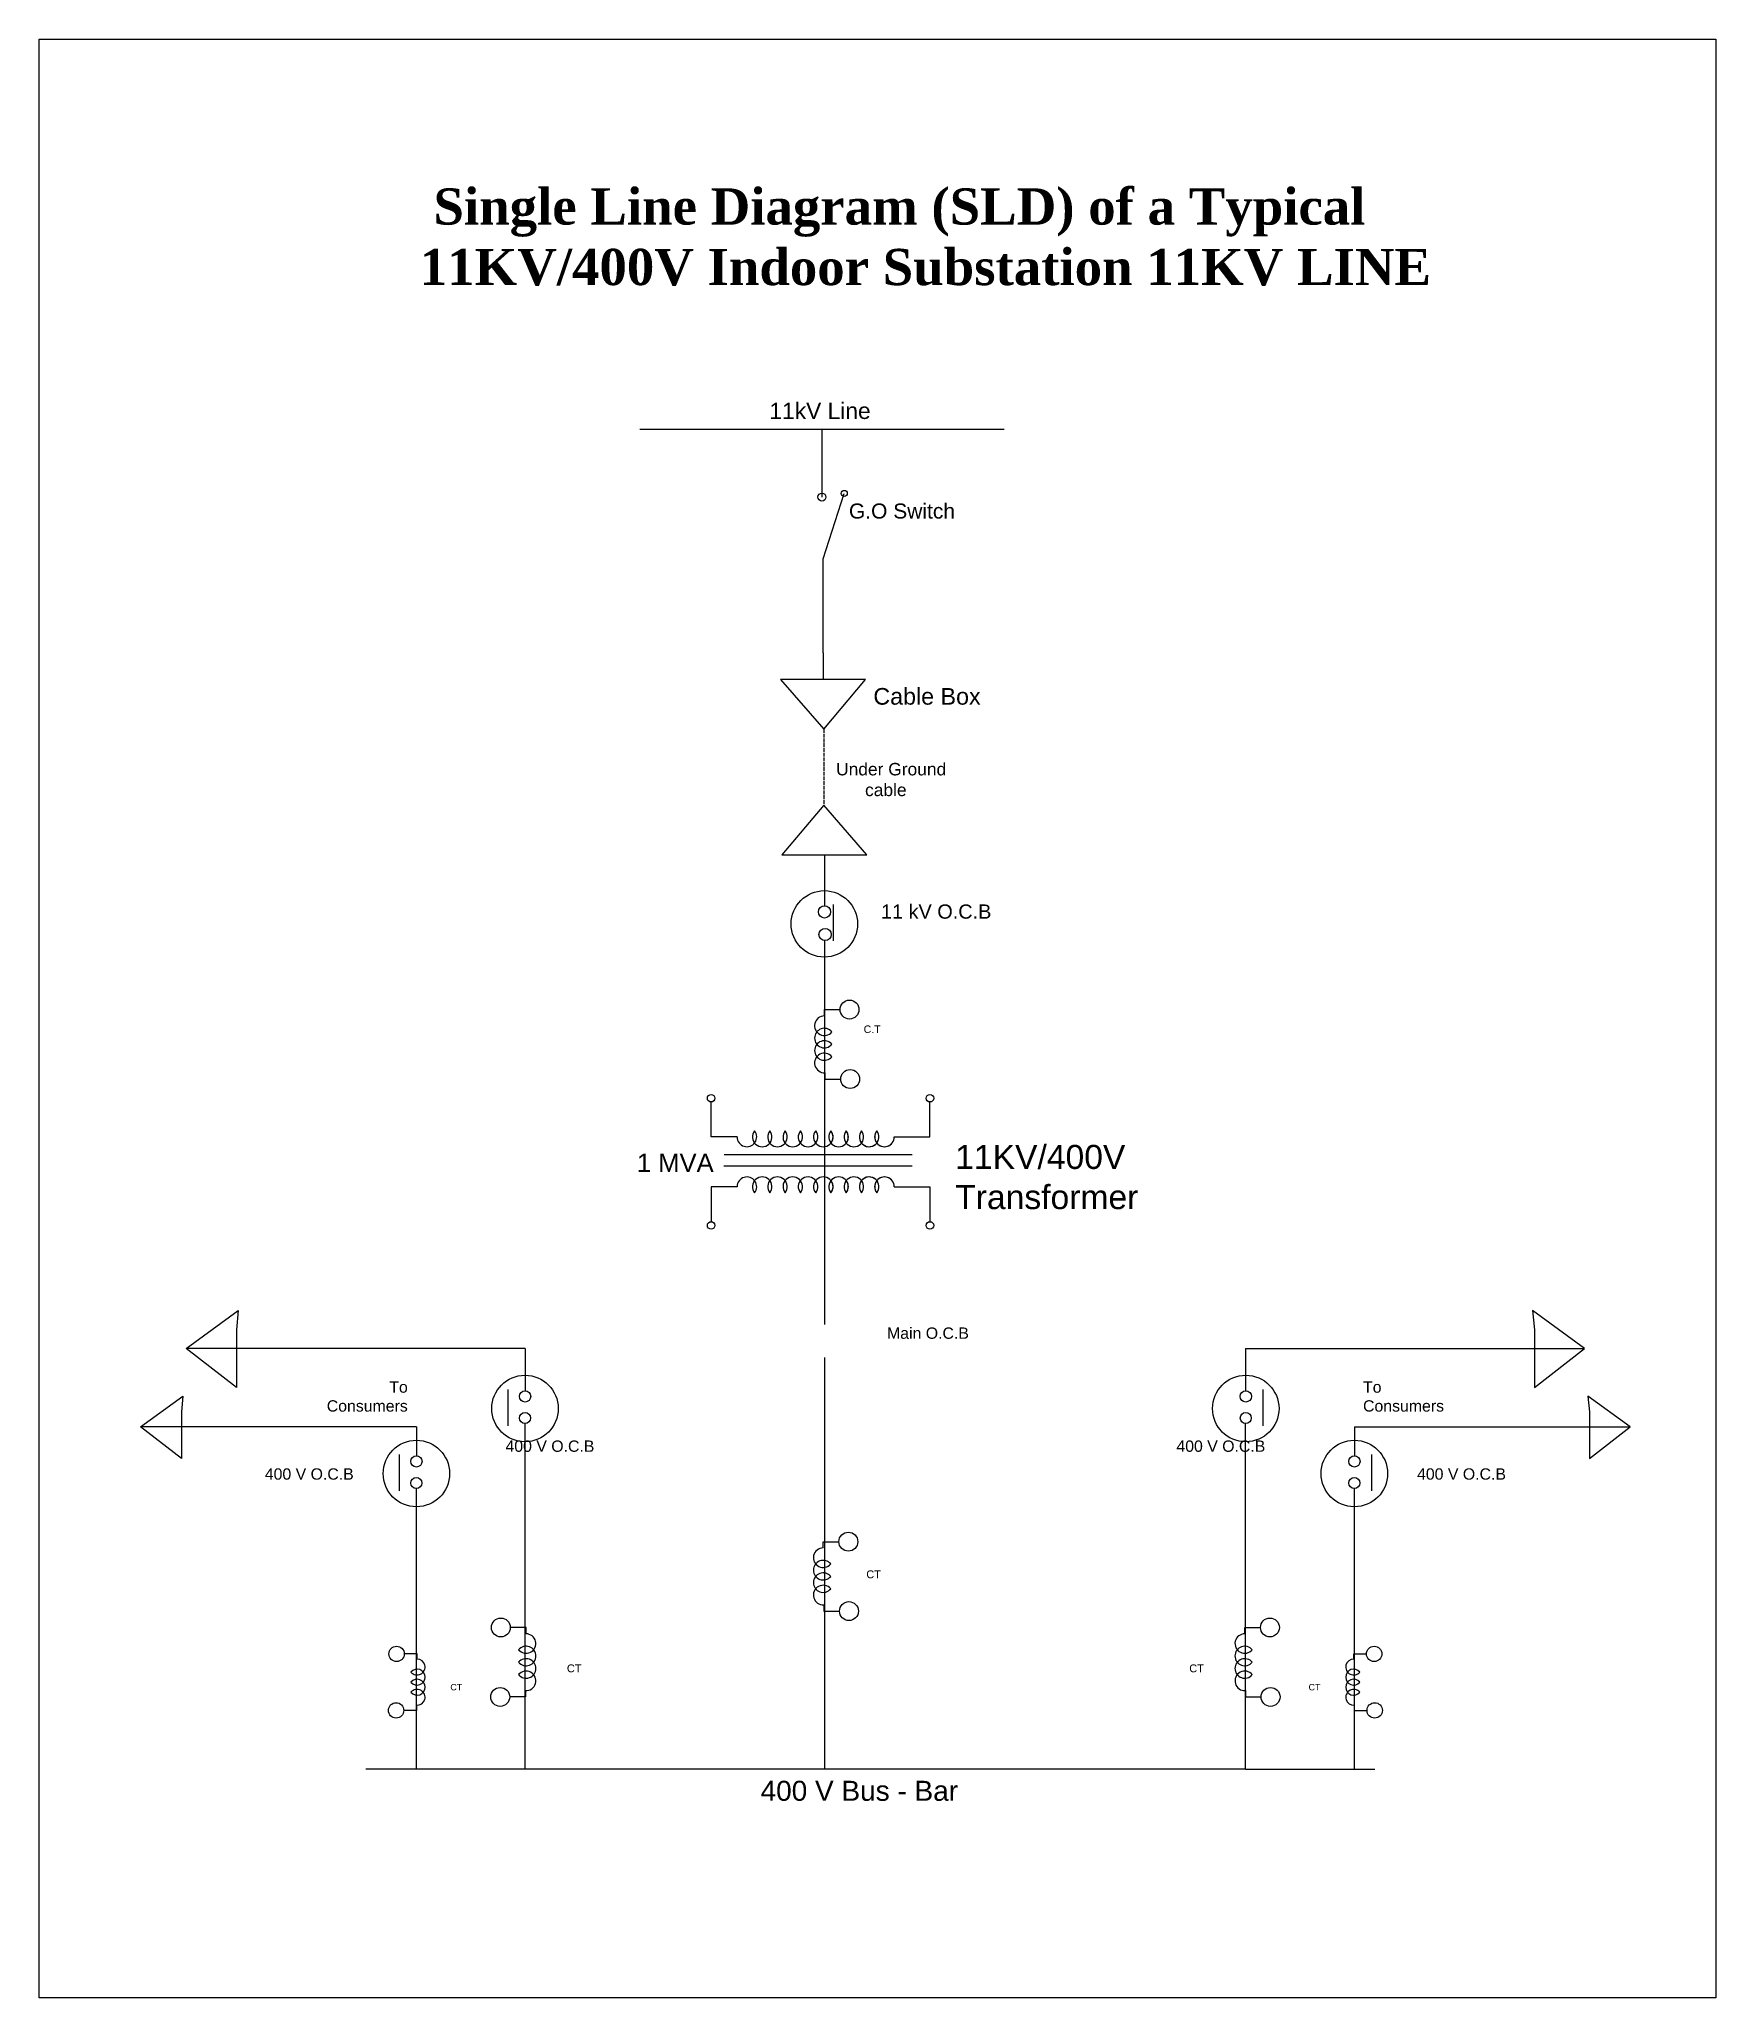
# Model space of a CAD drawing. Header units: inches. Extents: x -412 to 20037, y 548 to 16595.
# Drawn here: x 14715 to 20037, y 5124 to 11342 of the extents above; entities that cross this region are included whole.
import ezdxf

# ---------------------------------------------------------------- set-up
doc = ezdxf.new("R2010")
doc.units = ezdxf.units.IN
doc.header["$MEASUREMENT"] = 0
doc.linetypes.add('ACAD_ISO02W100', pattern=[15, 12, -3])
doc.layers.add('columnas', color=172, linetype='Continuous', lineweight=40)
doc.layers.add('SB Grouping and', color=186, linetype='ACAD_ISO02W100')
doc.styles.get("Standard").update_dxf_attribs({"font": 'arial.ttf'})

msp = doc.modelspace()

# ---------------------------------------------------------------- texts
at = {"lineweight": 25}
for s, width, gutter_width, heights, insert, char_height, attachment_point in [('{\\fTimes New Roman|b1|i0|c0|p18; Single Line Diagram (SLD) of a Typical \\P11KV/400V Indoor Substation 11KV LINE}', 4016.0991, 0.8, [483.84], (15922.84, 10868.63), 115.2, 1), ('G.O Switch', 452.2101, 1.19, [91.48], (17284.99, 9868.11), 47.695, 1), ('Cable Box', 2102.2067, 2.64, [0], (17362.62, 9282.39), 52.819, 1), ('Under Ground\\P      cable', 1571.8059, 1.97, [0], (17244.28, 9044.56), 39.4926, 1), ('11 kV O.C.B', 1797.7572, 2.26, [0], (17386.64, 8595.42), 45.1698, 1), ('C.T', 955.2, 1.2, [0], (17331.83, 8211.25), 24, 1), ('11KV/400V Transformer', 586.0653, 2.89, [0], (17622.44, 7832.05), 76.4156, 1), ('1 MVA', 446.0299, 2.2, [0], (16611.99, 7804.36), 58.157, 1), ('Main O.C.B', 276.1001, 1.36, [0], (17406.01, 7252.5), 36, 1), ('To Consumers', 276.1001, 1.36, [0], (15884.77, 7081.44), 36, 3), ('To Consumers', 276.1001, 1.36, [0], (18916.84, 7081.44), 36, 1), ('\\pxt0;400 V O.C.B', 276.1001, 1.36, [0], (16477.18, 6893.77), 36, 3), ('\\pxt0;400 V O.C.B', 276.1001, 1.36, [0], (18324.42, 6893.77), 36, 1), ('\\pxt0;400 V O.C.B', 276.1001, 1.36, [0], (15713.31, 6805.33), 36, 3), ('\\pxt0;400 V O.C.B', 276.1001, 1.36, [0], (19088.29, 6805.33), 36, 1), ('CT', 192, 1, [0], (17340.12, 6481.3), 25, 1), ('CT', 192, 1, [0], (16436.33, 6182.87), 25, 3), ('CT', 192, 1, [0], (18365.27, 6182.87), 25, 1), ('CT', 156.2338, 0.814, [0], (16057.73, 6120.87), 20.343, 3), ('CT', 156.2338, 0.814, [0], (18743.87, 6120.87), 20.343, 1), ('400 V Bus - Bar', 1836.1874, 2.12, [65.74], (17004.62, 5813.53), 63.5726, 1)]:
    msp.add_mtext_dynamic_manual_height_columns(s, width=width, gutter_width=gutter_width, heights=heights, dxfattribs=dict(at, insert=insert, char_height=char_height, attachment_point=attachment_point))
at = {"linetype": 'ByBlock', "lineweight": 25, "insert": (17032.6, 10188.2), "char_height": 51.743, "attachment_point": 1}
msp.add_mtext_dynamic_manual_height_columns('11kV Line', width=663.1706, gutter_width=1.72, heights=[0.433], dxfattribs=at)

# ---------------------------------------------------------------- linework, layer by layer
at = {"lineweight": 25}
for p, q in [((16620.95, 10104.22), (17777.55, 10104.22)), ((17199.25, 10104.22), (17199.25, 9888.42)), ((17202.8, 9692.92), (17270.15, 9900.12)), ((17202.8, 9394.04), (17202.8, 9692.92)), ((17202.8, 9394.04), (17202.8, 9309.24)), ((17337.7, 9309.24), (17067.9, 9309.24)), ((17067.9, 9309.24), (17204.9, 9151.84)), ((17204.9, 9151.84), (17337.7, 9309.24)), ((17204.9, 8910.24), (17072.1, 8752.84)), ((17341.9, 8752.84), (17204.9, 8910.24)), ((17072.1, 8752.84), (17341.9, 8752.84)), ((17207, 8752.84), (17207, 8590.96)), ((17207, 8480.73), (17207, 8335.44)), ((16257.5, 7185.57), (16257.5, 7051.82)), ((18544.1, 7185.57), (18544.1, 7051.82)), ((15912.22, 6936.78), (15912.22, 6845.39)), ((18889.39, 6936.78), (18889.39, 6845.39)), ((16257.5, 5850.04), (16257.5, 6430.04)), ((18544.1, 5850.04), (18544.1, 6430.04)), ((15912.22, 5850.04), (15912.22, 6322)), ((18889.39, 5850.04), (18889.39, 6322)), ((18544.1, 5850.04), (15751.9, 5850.04))]:
    msp.add_line(p, q, dxfattribs=at)
at = {"linetype": 'ACAD_ISO02W100'}
msp.add_line((17204.9, 9151.84), (17204.9, 8910.24), dxfattribs=at)
for p, q in [((17207, 8335.44), (17207, 7842.43)), ((17207, 7842.43), (17207, 7261.63)), ((15181.83, 7185.57), (15346.37, 7305.97)), ((15346.37, 7305.97), (15340.99, 7245.05)), ((19619.77, 7185.57), (19455.23, 7305.97)), ((19455.23, 7305.97), (19460.61, 7245.05)), ((15340.99, 7245.05), (15340.99, 7062.27)), ((19460.61, 7245.05), (19460.61, 7062.27)), ((15340.99, 7062.27), (15181.83, 7185.57)), ((17207, 7157.3), (17207, 5850.04)), ((19460.61, 7062.27), (19619.77, 7185.57)), ((15036.92, 6936.78), (15170.81, 7034.76)), ((15170.81, 7034.76), (15166.43, 6985.18)), ((19764.68, 6936.78), (19630.79, 7034.76)), ((19630.79, 7034.76), (19635.17, 6985.18)), ((15166.43, 6985.18), (15166.43, 6836.45)), ((19635.17, 6985.18), (19635.17, 6836.45)), ((15166.43, 6836.45), (15036.92, 6936.78)), ((16257.5, 6946.37), (16257.5, 6947.52)), ((18544.1, 6946.37), (18544.1, 6947.52)), ((19635.17, 6836.45), (19764.68, 6936.78))]:
    msp.add_line(p, q)
at = {"linetype": 'ByBlock', "lineweight": 25}
for p, q in [((16257.5, 7185.57), (15181.83, 7185.57)), ((18544.1, 7185.57), (19619.77, 7185.57)), ((15912.22, 6936.78), (15036.92, 6936.78)), ((16257.5, 6430.04), (16257.5, 6946.37)), ((18544.1, 6430.04), (18544.1, 6946.37)), ((18889.39, 6936.78), (19764.68, 6936.78)), ((15912.22, 6322), (15912.22, 6741.06)), ((18889.39, 6322), (18889.39, 6741.06)), ((16257.5, 5850.04), (15847.33, 5850.04)), ((18544.1, 5850.04), (18954.27, 5850.04))]:
    msp.add_line(p, q, dxfattribs=at)
msp.add_lwpolyline([(14714.84, 11342.15), (20036.62, 11342.15), (20036.62, 5124.49), (14714.84, 5124.49)], close=True)
for centre, radius in [((17199.25, 9888.42), 12.52), ((17270.15, 9900.12), 9.75), ((16256.96, 7033.77), 18.06), ((18544.64, 7033.77), 18.06), ((16256.93, 6965.07), 17.56), ((18544.68, 6965.07), 17.56), ((15912.21, 6827.33), 18.06), ((18889.39, 6827.33), 18.06), ((15912.18, 6758.63), 17.56), ((18889.42, 6758.63), 17.56)]:
    msp.add_circle(centre, radius, dxfattribs=at)
for centre in [(17207.33, 8571.6), (17209.39, 8499.94)]:
    msp.add_circle(centre, 19.36)
at = {"layer": 'columnas', "lineweight": 25}
for p, q in [((17234.5, 8595.44), (17234.5, 8480.04)), ((16202.35, 7055.77), (16202.35, 6940.37)), ((18599.25, 7055.77), (18599.25, 6940.37)), ((15857.6, 6849.33), (15857.6, 6733.93)), ((18944, 6849.33), (18944, 6733.93))]:
    msp.add_line(p, q, dxfattribs=at)
for centre in [(17207, 8533.64), (16256.96, 6995.25), (18544.64, 6995.25), (15912.21, 6788.8), (18889.39, 6788.8)]:
    msp.add_circle(centre, 105.5, dxfattribs=at)
at = {"layer": 'SB Grouping and', "linetype": 'ByBlock', "lineweight": 25}
for p, q in [((17207, 8241.65), (17207, 8261.65)), ((17207, 8261.65), (17257, 8261.65)), ((17208.96, 8061.21), (17208.96, 8041.21)), ((17208.96, 8041.21), (17258.96, 8041.21)), ((16847.72, 7857.32), (16847.72, 7968.32)), ((17542.22, 7857.32), (17542.22, 7968.32)), ((16930.22, 7857.32), (16847.72, 7857.32)), ((17428.72, 7857.32), (17542.22, 7857.32)), ((17485.47, 7800.32), (16889.22, 7800.32)), ((17485.47, 7764.32), (16888.47, 7764.32)), ((16930.22, 7699.32), (16847.72, 7699.32)), ((16847.72, 7699.32), (16847.72, 7588.32)), ((17428.72, 7699.32), (17542.22, 7699.32)), ((17542.22, 7699.32), (17542.22, 7588.32)), ((17203.22, 6552.55), (17203.22, 6572.55)), ((17203.22, 6572.55), (17253.22, 6572.55)), ((17205.19, 6372.11), (17205.19, 6352.11)), ((17205.19, 6352.11), (17255.19, 6352.11)), ((16260.23, 6300.12), (16210.23, 6300.12)), ((16260.23, 6280.12), (16260.23, 6300.12)), ((18541.38, 6280.12), (18541.38, 6300.12)), ((18541.38, 6300.12), (18591.38, 6300.12)), ((15914.43, 6216.28), (15873.74, 6216.28)), ((15914.43, 6200), (15914.43, 6216.28)), ((18887.17, 6200), (18887.17, 6216.28)), ((18887.17, 6216.28), (18927.86, 6216.28)), ((16258.26, 6099.68), (16258.26, 6079.68)), ((18543.34, 6099.68), (18543.34, 6079.68)), ((15912.83, 6036.9), (15872.15, 6036.9)), ((15912.83, 6053.18), (15912.83, 6036.9)), ((16258.26, 6079.68), (16208.26, 6079.68)), ((18543.34, 6079.68), (18593.34, 6079.68)), ((18888.77, 6053.18), (18888.77, 6036.9)), ((18888.77, 6036.9), (18929.46, 6036.9))]:
    msp.add_line(p, q, dxfattribs=at)
for centre, radius in [((17287, 8261.65), 30), ((17288.96, 8041.21), 30), ((16847.72, 7980.32), 12), ((17542.22, 7980.32), 12), ((16847.72, 7576.32), 12), ((17542.22, 7576.32), 12), ((17283.22, 6572.55), 30), ((17285.19, 6352.11), 30), ((16180.23, 6300.12), 30), ((18621.38, 6300.12), 30), ((15849.33, 6216.28), 24.41), ((18952.27, 6216.28), 24.41), ((16178.26, 6079.68), 30), ((18623.34, 6079.68), 30), ((15847.73, 6036.9), 24.41), ((18953.87, 6036.9), 24.41)]:
    msp.add_circle(centre, radius, dxfattribs=at)
for centre, radius, start, end in [((17207, 8210.65), 31, 90, 320.424328), ((17207, 8171.15), 31, 39.575672, 320.424328), ((17207, 8131.65), 31, 39.575672, 320.424328), ((17207, 8092.15), 31, 39.575672, 273.63355), ((16961.22, 7857.32), 31, 180, 38.532211), ((16961.22, 7857.32), 31, 180, 38.532211), ((16961.22, 7857.32), 31, 180, 38.532211), ((16961.22, 7857.32), 31, 180, 38.532211), ((16961.22, 7857.32), 31, 180, 38.532211), ((16961.22, 7857.32), 31, 180, 38.532211), ((16961.22, 7857.32), 31, 180, 38.532211), ((16961.22, 7857.32), 31, 180, 38.532211), ((16961.22, 7857.32), 31, 180, 38.532211), ((16961.22, 7857.32), 31, 180, 38.532211), ((17009.72, 7857.32), 31, 141.467789, 38.532211), ((17009.72, 7857.32), 31, 141.467789, 38.532211), ((17009.72, 7857.32), 31, 141.467789, 38.532211), ((17009.72, 7857.32), 31, 141.467789, 38.532211), ((17009.72, 7857.32), 31, 141.467789, 38.532211), ((17009.72, 7857.32), 31, 141.467789, 38.532211), ((17009.72, 7857.32), 31, 141.467789, 38.532211), ((17009.72, 7857.32), 31, 141.467789, 38.532211), ((17009.72, 7857.32), 31, 141.467789, 38.532211), ((17009.72, 7857.32), 31, 141.467789, 38.532211), ((17058.22, 7857.32), 31, 141.467789, 38.532211), ((17058.22, 7857.32), 31, 141.467789, 38.532211), ((17058.22, 7857.32), 31, 141.467789, 38.532211), ((17058.22, 7857.32), 31, 141.467789, 38.532211), ((17058.22, 7857.32), 31, 141.467789, 38.532211), ((17058.22, 7857.32), 31, 141.467789, 38.532211), ((17058.22, 7857.32), 31, 141.467789, 38.532211), ((17058.22, 7857.32), 31, 141.467789, 38.532211), ((17058.22, 7857.32), 31, 141.467789, 38.532211), ((17058.22, 7857.32), 31, 141.467789, 38.532211), ((17106.72, 7857.32), 31, 141.467789, 38.532211), ((17106.72, 7857.32), 31, 141.467789, 38.532211), ((17106.72, 7857.32), 31, 141.467789, 38.532211), ((17106.72, 7857.32), 31, 141.467789, 38.532211), ((17106.72, 7857.32), 31, 141.467789, 38.532211), ((17106.72, 7857.32), 31, 141.467789, 38.532211), ((17106.72, 7857.32), 31, 141.467789, 38.532211), ((17106.72, 7857.32), 31, 141.467789, 38.532211), ((17106.72, 7857.32), 31, 141.467789, 38.532211), ((17106.72, 7857.32), 31, 141.467789, 38.532211), ((17155.22, 7857.32), 31, 141.467789, 38.532211), ((17155.22, 7857.32), 31, 141.467789, 38.532211), ((17155.22, 7857.32), 31, 141.467789, 38.532211), ((17155.22, 7857.32), 31, 141.467789, 38.532211), ((17155.22, 7857.32), 31, 141.467789, 38.532211), ((17155.22, 7857.32), 31, 141.467789, 38.532211), ((17155.22, 7857.32), 31, 141.467789, 38.532211), ((17155.22, 7857.32), 31, 141.467789, 38.532211), ((17155.22, 7857.32), 31, 141.467789, 38.532211), ((17155.22, 7857.32), 31, 141.467789, 38.532211), ((17203.72, 7857.32), 31, 141.467789, 38.532211), ((17252.22, 7857.32), 31, 141.467789, 38.532211), ((17252.22, 7857.32), 31, 141.467789, 38.532211), ((17252.22, 7857.32), 31, 141.467789, 38.532211), ((17252.22, 7857.32), 31, 141.467789, 38.532211), ((17252.22, 7857.32), 31, 141.467789, 38.532211), ((17252.22, 7857.32), 31, 141.467789, 38.532211), ((17252.22, 7857.32), 31, 141.467789, 38.532211), ((17252.22, 7857.32), 31, 141.467789, 38.532211), ((17252.22, 7857.32), 31, 141.467789, 38.532211), ((17203.72, 7857.32), 31, 321.467789, 38.532211), ((17203.72, 7857.32), 31, 321.467789, 38.532211), ((17203.72, 7857.32), 31, 321.467789, 38.532211), ((17203.72, 7857.32), 31, 321.467789, 38.532211), ((17203.72, 7857.32), 31, 321.467789, 38.532211), ((17203.72, 7857.32), 31, 321.467789, 38.532211), ((17203.72, 7857.32), 31, 321.467789, 38.532211), ((17203.72, 7857.32), 31, 321.467789, 38.532211), ((17203.72, 7857.32), 31, 321.467789, 38.532211), ((17300.72, 7857.32), 31, 141.467789, 38.532211), ((17300.72, 7857.32), 31, 141.467789, 38.532211), ((17300.72, 7857.32), 31, 141.467789, 38.532211), ((17300.72, 7857.32), 31, 141.467789, 38.532211), ((17300.72, 7857.32), 31, 141.467789, 38.532211), ((17300.72, 7857.32), 31, 141.467789, 38.532211), ((17300.72, 7857.32), 31, 141.467789, 38.532211), ((17300.72, 7857.32), 31, 141.467789, 38.532211), ((17252.22, 7857.32), 31, 321.467789, 38.532211), ((17349.22, 7857.32), 31, 141.467789, 38.532211), ((17349.22, 7857.32), 31, 141.467789, 38.532211), ((17349.22, 7857.32), 31, 141.467789, 38.532211), ((17349.22, 7857.32), 31, 141.467789, 38.532211), ((17349.22, 7857.32), 31, 141.467789, 38.532211), ((17349.22, 7857.32), 31, 141.467789, 38.532211), ((17349.22, 7857.32), 31, 141.467789, 38.532211), ((17349.22, 7857.32), 31, 141.467789, 38.532211), ((17349.22, 7857.32), 31, 141.467789, 38.532211), ((17349.22, 7857.32), 31, 141.467789, 321.467789), ((17397.72, 7857.32), 31, 141.467789, 0), ((17397.72, 7857.32), 31, 141.467789, 0), ((17397.72, 7857.32), 31, 141.467789, 218.532211), ((17397.72, 7857.32), 31, 141.467789, 218.532211), ((17397.72, 7857.32), 31, 141.467789, 0), ((17397.72, 7857.32), 31, 141.467789, 0), ((17397.72, 7857.32), 31, 218.532211, 0), ((16961.22, 7699.32), 31, 321.467789, 180), ((16961.22, 7699.32), 31, 321.467789, 180), ((16961.22, 7699.32), 31, 321.467789, 180), ((16961.22, 7699.32), 31, 321.467789, 180), ((16961.22, 7699.32), 31, 321.467789, 180), ((16961.22, 7699.32), 31, 321.467789, 180), ((16961.22, 7699.32), 31, 321.467789, 180), ((16961.22, 7699.32), 31, 321.467789, 180), ((16961.22, 7699.32), 31, 321.467789, 180), ((16961.22, 7699.32), 31, 321.467789, 180), ((17009.72, 7699.32), 31, 321.467789, 218.532211), ((17009.72, 7699.32), 31, 321.467789, 218.532211), ((17009.72, 7699.32), 31, 321.467789, 218.532211), ((17009.72, 7699.32), 31, 321.467789, 218.532211), ((17009.72, 7699.32), 31, 321.467789, 218.532211), ((17009.72, 7699.32), 31, 321.467789, 218.532211), ((17009.72, 7699.32), 31, 321.467789, 218.532211), ((17009.72, 7699.32), 31, 321.467789, 218.532211), ((17009.72, 7699.32), 31, 321.467789, 218.532211), ((17009.72, 7699.32), 31, 321.467789, 218.532211), ((17058.22, 7699.32), 31, 321.467789, 218.532211), ((17058.22, 7699.32), 31, 321.467789, 218.532211), ((17058.22, 7699.32), 31, 321.467789, 218.532211), ((17058.22, 7699.32), 31, 321.467789, 218.532211), ((17058.22, 7699.32), 31, 321.467789, 218.532211), ((17058.22, 7699.32), 31, 321.467789, 218.532211), ((17058.22, 7699.32), 31, 321.467789, 218.532211), ((17058.22, 7699.32), 31, 321.467789, 218.532211), ((17058.22, 7699.32), 31, 321.467789, 218.532211), ((17058.22, 7699.32), 31, 321.467789, 218.532211), ((17106.72, 7699.32), 31, 321.467789, 218.532211), ((17106.72, 7699.32), 31, 321.467789, 218.532211), ((17106.72, 7699.32), 31, 321.467789, 218.532211), ((17106.72, 7699.32), 31, 321.467789, 218.532211), ((17106.72, 7699.32), 31, 321.467789, 218.532211), ((17106.72, 7699.32), 31, 321.467789, 218.532211), ((17106.72, 7699.32), 31, 321.467789, 218.532211), ((17106.72, 7699.32), 31, 321.467789, 218.532211), ((17106.72, 7699.32), 31, 321.467789, 218.532211), ((17106.72, 7699.32), 31, 321.467789, 218.532211), ((17155.22, 7699.32), 31, 321.467789, 218.532211), ((17155.22, 7699.32), 31, 321.467789, 218.532211), ((17155.22, 7699.32), 31, 321.467789, 218.532211), ((17155.22, 7699.32), 31, 321.467789, 218.532211), ((17155.22, 7699.32), 31, 321.467789, 218.532211), ((17155.22, 7699.32), 31, 321.467789, 218.532211), ((17155.22, 7699.32), 31, 321.467789, 218.532211), ((17155.22, 7699.32), 31, 321.467789, 218.532211), ((17155.22, 7699.32), 31, 321.467789, 218.532211), ((17155.22, 7699.32), 31, 321.467789, 218.532211), ((17203.72, 7699.32), 31, 321.467789, 218.532211), ((17252.22, 7699.32), 31, 321.467789, 218.532211), ((17252.22, 7699.32), 31, 321.467789, 218.532211), ((17252.22, 7699.32), 31, 321.467789, 218.532211), ((17252.22, 7699.32), 31, 321.467789, 218.532211), ((17252.22, 7699.32), 31, 321.467789, 218.532211), ((17252.22, 7699.32), 31, 321.467789, 218.532211), ((17252.22, 7699.32), 31, 321.467789, 218.532211), ((17252.22, 7699.32), 31, 321.467789, 218.532211), ((17252.22, 7699.32), 31, 321.467789, 218.532211), ((17203.72, 7699.32), 31, 321.467789, 38.532211), ((17203.72, 7699.32), 31, 321.467789, 38.532211), ((17203.72, 7699.32), 31, 321.467789, 38.532211), ((17203.72, 7699.32), 31, 321.467789, 38.532211), ((17203.72, 7699.32), 31, 321.467789, 38.532211), ((17203.72, 7699.32), 31, 321.467789, 38.532211), ((17203.72, 7699.32), 31, 321.467789, 38.532211), ((17203.72, 7699.32), 31, 321.467789, 38.532211), ((17203.72, 7699.32), 31, 321.467789, 38.532211), ((17300.72, 7699.32), 31, 321.467789, 218.532211), ((17300.72, 7699.32), 31, 321.467789, 218.532211), ((17300.72, 7699.32), 31, 321.467789, 218.532211), ((17300.72, 7699.32), 31, 321.467789, 218.532211), ((17300.72, 7699.32), 31, 321.467789, 218.532211), ((17300.72, 7699.32), 31, 321.467789, 218.532211), ((17300.72, 7699.32), 31, 321.467789, 218.532211), ((17300.72, 7699.32), 31, 321.467789, 218.532211), ((17252.22, 7699.32), 31, 321.467789, 38.532211), ((17349.22, 7699.32), 31, 321.467789, 218.532211), ((17349.22, 7699.32), 31, 321.467789, 218.532211), ((17349.22, 7699.32), 31, 321.467789, 218.532211), ((17349.22, 7699.32), 31, 321.467789, 218.532211), ((17349.22, 7699.32), 31, 321.467789, 218.532211), ((17349.22, 7699.32), 31, 321.467789, 218.532211), ((17349.22, 7699.32), 31, 321.467789, 218.532211), ((17349.22, 7699.32), 31, 321.467789, 218.532211), ((17349.22, 7699.32), 31, 321.467789, 218.532211), ((17349.22, 7699.32), 31, 38.532211, 218.532211), ((17397.72, 7699.32), 31, 0, 218.532211), ((17397.72, 7699.32), 31, 0, 218.532211), ((17397.72, 7699.32), 31, 0, 218.532211), ((17397.72, 7699.32), 31, 0, 218.532211), ((17397.72, 7699.32), 31, 141.467789, 218.532211), ((17397.72, 7699.32), 31, 141.467789, 218.532211), ((17397.72, 7699.32), 31, 0, 141.467789), ((17203.22, 6521.55), 31, 90, 320.424328), ((17203.22, 6482.05), 31, 39.575672, 320.424328), ((17203.22, 6442.55), 31, 39.575672, 320.424328), ((17203.22, 6403.05), 31, 39.575672, 273.63355), ((16260.23, 6249.12), 31, 219.575672, 90), ((18541.38, 6249.12), 31, 90, 320.424328), ((16260.23, 6209.62), 31, 219.575672, 140.424328), ((18541.38, 6209.62), 31, 39.575672, 320.424328), ((15914.43, 6174.78), 25.23, 219.575672, 90), ((15914.43, 6142.63), 25.23, 219.575672, 140.424328), ((16260.23, 6170.12), 31, 219.575672, 140.424328), ((16260.23, 6130.62), 31, 266.36645, 140.424328), ((18541.38, 6170.12), 31, 39.575672, 320.424328), ((18541.38, 6130.62), 31, 39.575672, 273.63355), ((18887.17, 6174.78), 25.23, 90, 320.424328), ((18887.17, 6142.63), 25.23, 39.575672, 320.424328), ((15914.43, 6110.49), 25.23, 219.575672, 140.424328), ((15914.43, 6078.35), 25.23, 266.36645, 140.424328), ((18887.17, 6110.49), 25.23, 39.575672, 320.424328), ((18887.17, 6078.35), 25.23, 39.575672, 273.63355)]:
    msp.add_arc(centre, radius, start, end, dxfattribs=at)

msp.set_redraw_order([(e.dxf.handle, doc.entitydb.next_handle()) for e in msp.query("TEXT MTEXT ATTDEF DIMENSION ARC_DIMENSION")])  # texts and dimensions are drawn at this point

doc.saveas('drawing.dxf')
